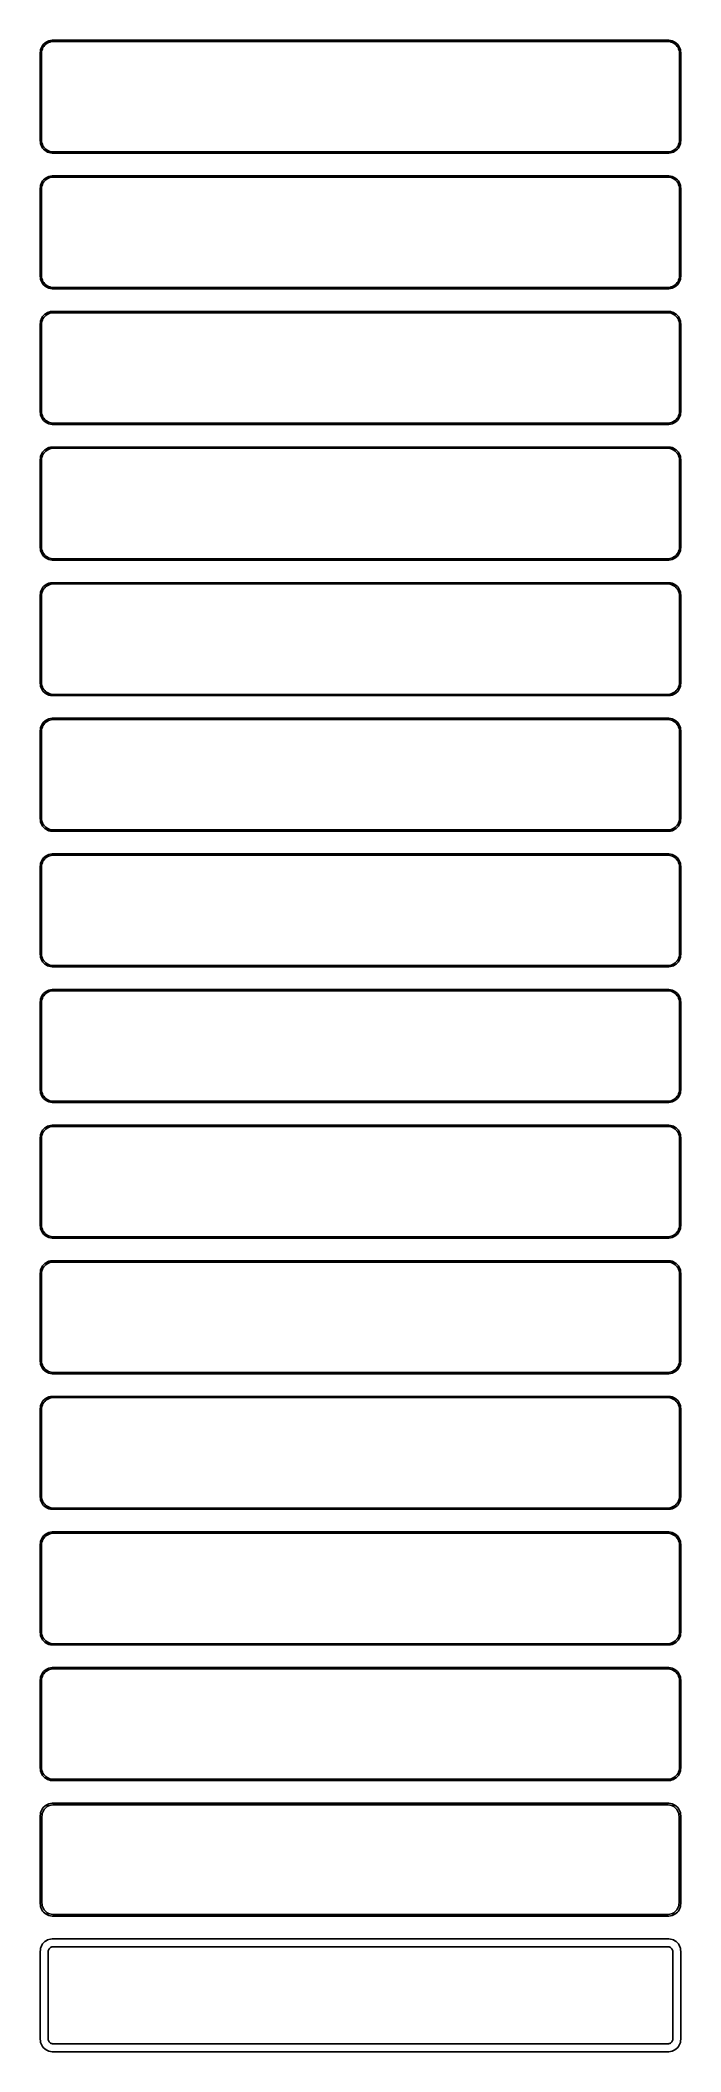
# Model space of a CAD drawing. Header units: metres. Extents: x -128 to 128, y 788 to 1588.
import ezdxf

# ---------------------------------------------------------------- set-up
doc = ezdxf.new("R2010")
doc.units = ezdxf.units.M

msp = doc.modelspace()

# ---------------------------------------------------------------- linework, layer by layer
for p, q in [((-126.545, 1586.44), (-126.882, 1585.91)), ((-126.145, 1586.92), (-126.545, 1586.44)), ((-126.412, 1585.54), (-126.093, 1586.04)), ((-125.687, 1587.35), (-126.145, 1586.92)), ((-126.093, 1586.04), (-125.713, 1586.5)), ((-125.713, 1586.5), (-125.278, 1586.91)), ((-125.179, 1587.72), (-125.687, 1587.35)), ((-125.278, 1586.91), (-124.795, 1587.26)), ((-124.629, 1588.02), (-125.179, 1587.72)), ((-124.795, 1587.26), (-124.272, 1587.55)), ((-124.045, 1588.26), (-124.629, 1588.02)), ((-124.272, 1587.55), (-123.718, 1587.77)), ((-123.437, 1588.41), (-124.045, 1588.26)), ((-123.718, 1587.77), (-123.14, 1587.92)), ((-122.814, 1588.49), (-123.437, 1588.41)), ((-123.14, 1587.92), (-122.548, 1587.99)), ((122.814, 1588.49), (-122.814, 1588.49)), ((-122.548, 1587.99), (122.548, 1587.99)), ((122.548, 1587.99), (123.14, 1587.92)), ((123.437, 1588.41), (122.814, 1588.49)), ((123.14, 1587.92), (123.718, 1587.77)), ((124.045, 1588.26), (123.437, 1588.41)), ((123.718, 1587.77), (124.272, 1587.55)), ((124.629, 1588.02), (124.045, 1588.26)), ((124.272, 1587.55), (124.795, 1587.26)), ((125.179, 1587.72), (124.629, 1588.02)), ((124.795, 1587.26), (125.278, 1586.91)), ((125.687, 1587.35), (125.179, 1587.72)), ((125.278, 1586.91), (125.713, 1586.5)), ((126.145, 1586.92), (125.687, 1587.35)), ((125.713, 1586.5), (126.093, 1586.04)), ((126.093, 1586.04), (126.412, 1585.54)), ((126.545, 1586.44), (126.145, 1586.92)), ((126.882, 1585.91), (126.545, 1586.44)), ((-127.461, 1584.13), (-127.5, 1583.5)), ((-127.5, 1583.5), (-127.5, 1548.5)), ((-127.343, 1584.74), (-127.461, 1584.13)), ((-127.149, 1585.34), (-127.343, 1584.74)), ((-126.882, 1585.91), (-127.149, 1585.34)), ((-127, 1583.25), (-126.963, 1583.85)), ((-127, 1548.75), (-127, 1583.25)), ((-126.963, 1583.85), (-126.851, 1584.43)), ((-126.851, 1584.43), (-126.666, 1585)), ((-126.666, 1585), (-126.412, 1585.54)), ((126.412, 1585.54), (126.666, 1585)), ((126.666, 1585), (126.851, 1584.43)), ((126.851, 1584.43), (126.963, 1583.85)), ((127.149, 1585.34), (126.882, 1585.91)), ((126.963, 1583.85), (127, 1583.25)), ((127, 1583.25), (127, 1548.75)), ((127.343, 1584.74), (127.149, 1585.34)), ((127.461, 1584.13), (127.343, 1584.74)), ((127.5, 1583.5), (127.461, 1584.13)), ((127.5, 1548.5), (127.5, 1583.5)), ((-127.5, 1548.5), (-127.461, 1547.87)), ((-127.461, 1547.87), (-127.343, 1547.26)), ((-127.343, 1547.26), (-127.149, 1546.66)), ((-127.149, 1546.66), (-126.882, 1546.09)), ((-126.963, 1548.15), (-127, 1548.75)), ((-126.851, 1547.57), (-126.963, 1548.15)), ((-126.882, 1546.09), (-126.545, 1545.56)), ((-126.666, 1547), (-126.851, 1547.57)), ((-126.412, 1546.46), (-126.666, 1547)), ((-126.093, 1545.96), (-126.412, 1546.46)), ((-125.713, 1545.5), (-126.093, 1545.96)), ((126.093, 1545.96), (125.713, 1545.5)), ((126.412, 1546.46), (126.093, 1545.96)), ((126.666, 1547), (126.412, 1546.46)), ((126.545, 1545.56), (126.882, 1546.09)), ((126.851, 1547.57), (126.666, 1547)), ((126.963, 1548.15), (126.851, 1547.57)), ((126.882, 1546.09), (127.149, 1546.66)), ((127, 1548.75), (126.963, 1548.15)), ((127.149, 1546.66), (127.343, 1547.26)), ((127.343, 1547.26), (127.461, 1547.87)), ((127.461, 1547.87), (127.5, 1548.5)), ((-126.545, 1545.56), (-126.145, 1545.08)), ((-126.145, 1545.08), (-125.687, 1544.65)), ((-125.278, 1545.09), (-125.713, 1545.5)), ((-125.687, 1544.65), (-125.179, 1544.28)), ((-124.795, 1544.74), (-125.278, 1545.09)), ((-125.179, 1544.28), (-124.629, 1543.98)), ((-124.272, 1544.45), (-124.795, 1544.74)), ((-124.629, 1543.98), (-124.045, 1543.74)), ((-123.718, 1544.23), (-124.272, 1544.45)), ((-124.045, 1543.74), (-123.437, 1543.59)), ((-123.14, 1544.08), (-123.718, 1544.23)), ((-123.437, 1543.59), (-122.814, 1543.51)), ((-122.548, 1544.01), (-123.14, 1544.08)), ((-122.814, 1543.51), (122.814, 1543.51)), ((122.548, 1544.01), (-122.548, 1544.01)), ((123.14, 1544.08), (122.548, 1544.01)), ((122.814, 1543.51), (123.437, 1543.59)), ((123.718, 1544.23), (123.14, 1544.08)), ((123.437, 1543.59), (124.045, 1543.74)), ((124.272, 1544.45), (123.718, 1544.23)), ((124.045, 1543.74), (124.629, 1543.98)), ((124.795, 1544.74), (124.272, 1544.45)), ((124.629, 1543.98), (125.179, 1544.28)), ((125.278, 1545.09), (124.795, 1544.74)), ((125.179, 1544.28), (125.687, 1544.65)), ((125.713, 1545.5), (125.278, 1545.09)), ((125.687, 1544.65), (126.145, 1545.08)), ((126.145, 1545.08), (126.545, 1545.56)), ((-127.461, 1530.13), (-127.5, 1529.5)), ((-127.343, 1530.74), (-127.461, 1530.13)), ((-127.149, 1531.34), (-127.343, 1530.74)), ((-126.882, 1531.91), (-127.149, 1531.34)), ((-126.963, 1529.85), (-126.851, 1530.43)), ((-126.545, 1532.44), (-126.882, 1531.91)), ((-126.851, 1530.43), (-126.666, 1531)), ((-126.666, 1531), (-126.412, 1531.54)), ((-126.145, 1532.92), (-126.545, 1532.44)), ((-126.412, 1531.54), (-126.093, 1532.04)), ((-125.687, 1533.35), (-126.145, 1532.92)), ((-126.093, 1532.04), (-125.713, 1532.5)), ((-125.713, 1532.5), (-125.278, 1532.91)), ((-125.179, 1533.72), (-125.687, 1533.35)), ((-125.278, 1532.91), (-124.795, 1533.26)), ((-124.629, 1534.02), (-125.179, 1533.72)), ((-124.795, 1533.26), (-124.272, 1533.55)), ((-124.045, 1534.26), (-124.629, 1534.02)), ((-124.272, 1533.55), (-123.718, 1533.77)), ((-123.437, 1534.41), (-124.045, 1534.26)), ((-123.718, 1533.77), (-123.14, 1533.92)), ((-122.814, 1534.49), (-123.437, 1534.41)), ((-123.14, 1533.92), (-122.548, 1533.99)), ((122.814, 1534.49), (-122.814, 1534.49)), ((-122.548, 1533.99), (122.548, 1533.99)), ((122.548, 1533.99), (123.14, 1533.92)), ((123.437, 1534.41), (122.814, 1534.49)), ((123.14, 1533.92), (123.718, 1533.77)), ((124.045, 1534.26), (123.437, 1534.41)), ((123.718, 1533.77), (124.272, 1533.55)), ((124.629, 1534.02), (124.045, 1534.26)), ((124.272, 1533.55), (124.795, 1533.26)), ((125.179, 1533.72), (124.629, 1534.02)), ((124.795, 1533.26), (125.278, 1532.91)), ((125.687, 1533.35), (125.179, 1533.72)), ((125.278, 1532.91), (125.713, 1532.5)), ((126.145, 1532.92), (125.687, 1533.35)), ((125.713, 1532.5), (126.093, 1532.04)), ((126.093, 1532.04), (126.412, 1531.54)), ((126.545, 1532.44), (126.145, 1532.92)), ((126.412, 1531.54), (126.666, 1531)), ((126.882, 1531.91), (126.545, 1532.44)), ((126.666, 1531), (126.851, 1530.43)), ((126.851, 1530.43), (126.963, 1529.85)), ((127.149, 1531.34), (126.882, 1531.91)), ((127.343, 1530.74), (127.149, 1531.34)), ((127.461, 1530.13), (127.343, 1530.74)), ((127.5, 1529.5), (127.461, 1530.13)), ((-127.5, 1529.5), (-127.5, 1494.5)), ((-127, 1529.25), (-126.963, 1529.85)), ((-127, 1494.75), (-127, 1529.25)), ((126.963, 1529.85), (127, 1529.25)), ((127, 1529.25), (127, 1494.75)), ((127.5, 1494.5), (127.5, 1529.5)), ((-127.5, 1494.5), (-127.461, 1493.87)), ((-127.461, 1493.87), (-127.343, 1493.26)), ((-127.343, 1493.26), (-127.149, 1492.66)), ((-127.149, 1492.66), (-126.882, 1492.09)), ((-126.963, 1494.15), (-127, 1494.75)), ((-126.851, 1493.57), (-126.963, 1494.15)), ((-126.882, 1492.09), (-126.545, 1491.56)), ((-126.666, 1493), (-126.851, 1493.57)), ((-126.412, 1492.46), (-126.666, 1493)), ((-126.545, 1491.56), (-126.145, 1491.08)), ((-126.093, 1491.96), (-126.412, 1492.46)), ((-126.145, 1491.08), (-125.687, 1490.65)), ((-125.713, 1491.5), (-126.093, 1491.96)), ((-125.278, 1491.09), (-125.713, 1491.5)), ((-125.687, 1490.65), (-125.179, 1490.28)), ((-124.795, 1490.74), (-125.278, 1491.09)), ((-125.179, 1490.28), (-124.629, 1489.98)), ((-124.272, 1490.45), (-124.795, 1490.74)), ((-124.629, 1489.98), (-124.045, 1489.74)), ((-123.718, 1490.23), (-124.272, 1490.45)), ((-123.14, 1490.08), (-123.718, 1490.23)), ((-122.548, 1490.01), (-123.14, 1490.08)), ((122.548, 1490.01), (-122.548, 1490.01)), ((123.14, 1490.08), (122.548, 1490.01)), ((123.718, 1490.23), (123.14, 1490.08)), ((124.272, 1490.45), (123.718, 1490.23)), ((124.045, 1489.74), (124.629, 1489.98)), ((124.795, 1490.74), (124.272, 1490.45)), ((124.629, 1489.98), (125.179, 1490.28)), ((125.278, 1491.09), (124.795, 1490.74)), ((125.179, 1490.28), (125.687, 1490.65)), ((125.713, 1491.5), (125.278, 1491.09)), ((125.687, 1490.65), (126.145, 1491.08)), ((126.093, 1491.96), (125.713, 1491.5)), ((126.412, 1492.46), (126.093, 1491.96)), ((126.145, 1491.08), (126.545, 1491.56)), ((126.666, 1493), (126.412, 1492.46)), ((126.545, 1491.56), (126.882, 1492.09)), ((126.851, 1493.57), (126.666, 1493)), ((126.963, 1494.15), (126.851, 1493.57)), ((126.882, 1492.09), (127.149, 1492.66)), ((127, 1494.75), (126.963, 1494.15)), ((127.149, 1492.66), (127.343, 1493.26)), ((127.343, 1493.26), (127.461, 1493.87)), ((127.461, 1493.87), (127.5, 1494.5)), ((-124.045, 1489.74), (-123.437, 1489.59)), ((-123.437, 1489.59), (-122.814, 1489.51)), ((-122.814, 1489.51), (122.814, 1489.51)), ((122.814, 1489.51), (123.437, 1489.59)), ((123.437, 1489.59), (124.045, 1489.74)), ((-127.461, 1476.13), (-127.5, 1475.5)), ((-127.5, 1475.5), (-127.5, 1440.5)), ((-127.343, 1476.74), (-127.461, 1476.13)), ((-127.149, 1477.34), (-127.343, 1476.74)), ((-126.882, 1477.91), (-127.149, 1477.34)), ((-127, 1475.25), (-126.963, 1475.85)), ((-127, 1440.75), (-127, 1475.25)), ((-126.963, 1475.85), (-126.851, 1476.43)), ((-126.545, 1478.44), (-126.882, 1477.91)), ((-126.851, 1476.43), (-126.666, 1477)), ((-126.666, 1477), (-126.412, 1477.54)), ((-126.145, 1478.92), (-126.545, 1478.44)), ((-126.412, 1477.54), (-126.093, 1478.04)), ((-125.687, 1479.35), (-126.145, 1478.92)), ((-126.093, 1478.04), (-125.713, 1478.5)), ((-125.713, 1478.5), (-125.278, 1478.91)), ((-125.179, 1479.72), (-125.687, 1479.35)), ((-125.278, 1478.91), (-124.795, 1479.26)), ((-124.629, 1480.02), (-125.179, 1479.72)), ((-124.795, 1479.26), (-124.272, 1479.55)), ((-124.045, 1480.26), (-124.629, 1480.02)), ((-124.272, 1479.55), (-123.718, 1479.77)), ((-123.437, 1480.41), (-124.045, 1480.26)), ((-123.718, 1479.77), (-123.14, 1479.92)), ((-122.814, 1480.49), (-123.437, 1480.41)), ((-123.14, 1479.92), (-122.548, 1479.99)), ((122.814, 1480.49), (-122.814, 1480.49)), ((-122.548, 1479.99), (122.548, 1479.99)), ((122.548, 1479.99), (123.14, 1479.92)), ((123.437, 1480.41), (122.814, 1480.49)), ((123.14, 1479.92), (123.718, 1479.77)), ((124.045, 1480.26), (123.437, 1480.41)), ((123.718, 1479.77), (124.272, 1479.55)), ((124.629, 1480.02), (124.045, 1480.26)), ((124.272, 1479.55), (124.795, 1479.26)), ((125.179, 1479.72), (124.629, 1480.02)), ((124.795, 1479.26), (125.278, 1478.91)), ((125.687, 1479.35), (125.179, 1479.72)), ((125.278, 1478.91), (125.713, 1478.5)), ((126.145, 1478.92), (125.687, 1479.35)), ((125.713, 1478.5), (126.093, 1478.04)), ((126.093, 1478.04), (126.412, 1477.54)), ((126.545, 1478.44), (126.145, 1478.92)), ((126.412, 1477.54), (126.666, 1477)), ((126.882, 1477.91), (126.545, 1478.44)), ((126.666, 1477), (126.851, 1476.43)), ((126.851, 1476.43), (126.963, 1475.85)), ((127.149, 1477.34), (126.882, 1477.91)), ((126.963, 1475.85), (127, 1475.25)), ((127, 1475.25), (127, 1440.75)), ((127.343, 1476.74), (127.149, 1477.34)), ((127.461, 1476.13), (127.343, 1476.74)), ((127.5, 1475.5), (127.461, 1476.13)), ((127.5, 1440.5), (127.5, 1475.5)), ((-127.5, 1440.5), (-127.461, 1439.87)), ((-127.461, 1439.87), (-127.343, 1439.26)), ((-127.343, 1439.26), (-127.149, 1438.66)), ((-127.149, 1438.66), (-126.882, 1438.09)), ((-126.963, 1440.15), (-127, 1440.75)), ((-126.851, 1439.57), (-126.963, 1440.15)), ((-126.882, 1438.09), (-126.545, 1437.56)), ((-126.666, 1439), (-126.851, 1439.57)), ((-126.412, 1438.46), (-126.666, 1439)), ((-126.545, 1437.56), (-126.145, 1437.08)), ((-126.093, 1437.96), (-126.412, 1438.46)), ((-126.145, 1437.08), (-125.687, 1436.65)), ((-125.713, 1437.5), (-126.093, 1437.96)), ((-125.278, 1437.09), (-125.713, 1437.5)), ((-125.687, 1436.65), (-125.179, 1436.28)), ((-124.795, 1436.74), (-125.278, 1437.09)), ((-125.179, 1436.28), (-124.629, 1435.98)), ((-124.272, 1436.45), (-124.795, 1436.74)), ((-124.629, 1435.98), (-124.045, 1435.74)), ((-123.718, 1436.23), (-124.272, 1436.45)), ((-124.045, 1435.74), (-123.437, 1435.59)), ((-123.14, 1436.08), (-123.718, 1436.23)), ((-123.437, 1435.59), (-122.814, 1435.51)), ((-122.548, 1436.01), (-123.14, 1436.08)), ((-122.814, 1435.51), (122.814, 1435.51)), ((122.548, 1436.01), (-122.548, 1436.01)), ((123.14, 1436.08), (122.548, 1436.01)), ((122.814, 1435.51), (123.437, 1435.59)), ((123.718, 1436.23), (123.14, 1436.08)), ((123.437, 1435.59), (124.045, 1435.74)), ((124.272, 1436.45), (123.718, 1436.23)), ((124.045, 1435.74), (124.629, 1435.98)), ((124.795, 1436.74), (124.272, 1436.45)), ((124.629, 1435.98), (125.179, 1436.28)), ((125.278, 1437.09), (124.795, 1436.74)), ((125.179, 1436.28), (125.687, 1436.65)), ((125.713, 1437.5), (125.278, 1437.09)), ((125.687, 1436.65), (126.145, 1437.08)), ((126.093, 1437.96), (125.713, 1437.5)), ((126.412, 1438.46), (126.093, 1437.96)), ((126.145, 1437.08), (126.545, 1437.56)), ((126.666, 1439), (126.412, 1438.46)), ((126.545, 1437.56), (126.882, 1438.09)), ((126.851, 1439.57), (126.666, 1439)), ((126.963, 1440.15), (126.851, 1439.57)), ((126.882, 1438.09), (127.149, 1438.66)), ((127, 1440.75), (126.963, 1440.15)), ((127.149, 1438.66), (127.343, 1439.26)), ((127.343, 1439.26), (127.461, 1439.87)), ((127.461, 1439.87), (127.5, 1440.5)), ((-124.629, 1426.02), (-125.179, 1425.72)), ((-124.045, 1426.26), (-124.629, 1426.02)), ((-124.272, 1425.55), (-123.718, 1425.77)), ((-123.437, 1426.41), (-124.045, 1426.26)), ((-123.718, 1425.77), (-123.14, 1425.92)), ((-122.814, 1426.49), (-123.437, 1426.41)), ((-123.14, 1425.92), (-122.548, 1425.99)), ((122.814, 1426.49), (-122.814, 1426.49)), ((-122.548, 1425.99), (122.548, 1425.99)), ((122.548, 1425.99), (123.14, 1425.92)), ((123.437, 1426.41), (122.814, 1426.49)), ((123.14, 1425.92), (123.718, 1425.77)), ((124.045, 1426.26), (123.437, 1426.41)), ((123.718, 1425.77), (124.272, 1425.55)), ((124.629, 1426.02), (124.045, 1426.26)), ((125.179, 1425.72), (124.629, 1426.02)), ((-127.461, 1422.13), (-127.5, 1421.5)), ((-127.5, 1421.5), (-127.5, 1386.5)), ((-127.343, 1422.74), (-127.461, 1422.13)), ((-127.149, 1423.34), (-127.343, 1422.74)), ((-126.882, 1423.91), (-127.149, 1423.34)), ((-127, 1421.25), (-126.963, 1421.85)), ((-127, 1386.75), (-127, 1421.25)), ((-126.963, 1421.85), (-126.851, 1422.43)), ((-126.545, 1424.44), (-126.882, 1423.91)), ((-126.851, 1422.43), (-126.666, 1423)), ((-126.666, 1423), (-126.412, 1423.54)), ((-126.145, 1424.92), (-126.545, 1424.44)), ((-126.412, 1423.54), (-126.093, 1424.04)), ((-125.687, 1425.35), (-126.145, 1424.92)), ((-126.093, 1424.04), (-125.713, 1424.5)), ((-125.713, 1424.5), (-125.278, 1424.91)), ((-125.179, 1425.72), (-125.687, 1425.35)), ((-125.278, 1424.91), (-124.795, 1425.26)), ((-124.795, 1425.26), (-124.272, 1425.55)), ((124.272, 1425.55), (124.795, 1425.26)), ((124.795, 1425.26), (125.278, 1424.91)), ((125.687, 1425.35), (125.179, 1425.72)), ((125.278, 1424.91), (125.713, 1424.5)), ((126.145, 1424.92), (125.687, 1425.35)), ((125.713, 1424.5), (126.093, 1424.04)), ((126.093, 1424.04), (126.412, 1423.54)), ((126.545, 1424.44), (126.145, 1424.92)), ((126.412, 1423.54), (126.666, 1423)), ((126.882, 1423.91), (126.545, 1424.44)), ((126.666, 1423), (126.851, 1422.43)), ((126.851, 1422.43), (126.963, 1421.85)), ((127.149, 1423.34), (126.882, 1423.91)), ((126.963, 1421.85), (127, 1421.25)), ((127, 1421.25), (127, 1386.75)), ((127.343, 1422.74), (127.149, 1423.34)), ((127.461, 1422.13), (127.343, 1422.74)), ((127.5, 1421.5), (127.461, 1422.13)), ((127.5, 1386.5), (127.5, 1421.5)), ((-127.5, 1386.5), (-127.461, 1385.87)), ((-127.461, 1385.87), (-127.343, 1385.26)), ((-126.963, 1386.15), (-127, 1386.75)), ((-126.851, 1385.57), (-126.963, 1386.15)), ((126.963, 1386.15), (126.851, 1385.57)), ((127, 1386.75), (126.963, 1386.15)), ((127.343, 1385.26), (127.461, 1385.87)), ((127.461, 1385.87), (127.5, 1386.5)), ((-127.343, 1385.26), (-127.149, 1384.66)), ((-127.149, 1384.66), (-126.882, 1384.09)), ((-126.882, 1384.09), (-126.545, 1383.56)), ((-126.666, 1385), (-126.851, 1385.57)), ((-126.412, 1384.46), (-126.666, 1385)), ((-126.545, 1383.56), (-126.145, 1383.08)), ((-126.093, 1383.96), (-126.412, 1384.46)), ((-126.145, 1383.08), (-125.687, 1382.65)), ((-125.713, 1383.5), (-126.093, 1383.96)), ((-125.278, 1383.09), (-125.713, 1383.5)), ((-125.687, 1382.65), (-125.179, 1382.28)), ((-124.795, 1382.74), (-125.278, 1383.09)), ((-125.179, 1382.28), (-124.629, 1381.98)), ((-124.272, 1382.45), (-124.795, 1382.74)), ((-124.629, 1381.98), (-124.045, 1381.74)), ((-123.718, 1382.23), (-124.272, 1382.45)), ((-124.045, 1381.74), (-123.437, 1381.59)), ((-123.14, 1382.08), (-123.718, 1382.23)), ((-123.437, 1381.59), (-122.814, 1381.51)), ((-122.548, 1382.01), (-123.14, 1382.08)), ((-122.814, 1381.51), (122.814, 1381.51)), ((122.548, 1382.01), (-122.548, 1382.01)), ((123.14, 1382.08), (122.548, 1382.01)), ((122.814, 1381.51), (123.437, 1381.59)), ((123.718, 1382.23), (123.14, 1382.08)), ((123.437, 1381.59), (124.045, 1381.74)), ((124.272, 1382.45), (123.718, 1382.23)), ((124.045, 1381.74), (124.629, 1381.98)), ((124.795, 1382.74), (124.272, 1382.45)), ((124.629, 1381.98), (125.179, 1382.28)), ((125.278, 1383.09), (124.795, 1382.74)), ((125.179, 1382.28), (125.687, 1382.65)), ((125.713, 1383.5), (125.278, 1383.09)), ((125.687, 1382.65), (126.145, 1383.08)), ((126.093, 1383.96), (125.713, 1383.5)), ((126.412, 1384.46), (126.093, 1383.96)), ((126.145, 1383.08), (126.545, 1383.56)), ((126.666, 1385), (126.412, 1384.46)), ((126.545, 1383.56), (126.882, 1384.09)), ((126.851, 1385.57), (126.666, 1385)), ((126.882, 1384.09), (127.149, 1384.66)), ((127.149, 1384.66), (127.343, 1385.26)), ((-126.882, 1369.91), (-127.149, 1369.34)), ((-126.545, 1370.44), (-126.882, 1369.91)), ((-126.145, 1370.92), (-126.545, 1370.44)), ((-126.412, 1369.54), (-126.093, 1370.04)), ((-125.687, 1371.35), (-126.145, 1370.92)), ((-126.093, 1370.04), (-125.713, 1370.5)), ((-125.713, 1370.5), (-125.278, 1370.91)), ((-125.179, 1371.72), (-125.687, 1371.35)), ((-125.278, 1370.91), (-124.795, 1371.26)), ((-124.629, 1372.02), (-125.179, 1371.72)), ((-124.795, 1371.26), (-124.272, 1371.55)), ((-124.045, 1372.26), (-124.629, 1372.02)), ((-124.272, 1371.55), (-123.718, 1371.77)), ((-123.437, 1372.41), (-124.045, 1372.26)), ((-123.718, 1371.77), (-123.14, 1371.92)), ((-122.814, 1372.49), (-123.437, 1372.41)), ((-123.14, 1371.92), (-122.548, 1371.99)), ((122.814, 1372.49), (-122.814, 1372.49)), ((-122.548, 1371.99), (122.548, 1371.99)), ((122.548, 1371.99), (123.14, 1371.92)), ((123.437, 1372.41), (122.814, 1372.49)), ((123.14, 1371.92), (123.718, 1371.77)), ((124.045, 1372.26), (123.437, 1372.41)), ((123.718, 1371.77), (124.272, 1371.55)), ((124.629, 1372.02), (124.045, 1372.26)), ((124.272, 1371.55), (124.795, 1371.26)), ((125.179, 1371.72), (124.629, 1372.02)), ((124.795, 1371.26), (125.278, 1370.91)), ((125.687, 1371.35), (125.179, 1371.72)), ((125.278, 1370.91), (125.713, 1370.5)), ((126.145, 1370.92), (125.687, 1371.35)), ((125.713, 1370.5), (126.093, 1370.04)), ((126.093, 1370.04), (126.412, 1369.54)), ((126.545, 1370.44), (126.145, 1370.92)), ((126.882, 1369.91), (126.545, 1370.44)), ((127.149, 1369.34), (126.882, 1369.91)), ((-127.461, 1368.13), (-127.5, 1367.5)), ((-127.5, 1367.5), (-127.5, 1332.5)), ((-127.343, 1368.74), (-127.461, 1368.13)), ((-127.149, 1369.34), (-127.343, 1368.74)), ((-127, 1367.25), (-126.963, 1367.85)), ((-127, 1332.75), (-127, 1367.25)), ((-126.963, 1367.85), (-126.851, 1368.43)), ((-126.851, 1368.43), (-126.666, 1369)), ((-126.666, 1369), (-126.412, 1369.54)), ((126.412, 1369.54), (126.666, 1369)), ((126.666, 1369), (126.851, 1368.43)), ((126.851, 1368.43), (126.963, 1367.85)), ((126.963, 1367.85), (127, 1367.25)), ((127, 1367.25), (127, 1332.75)), ((127.343, 1368.74), (127.149, 1369.34)), ((127.461, 1368.13), (127.343, 1368.74)), ((127.5, 1367.5), (127.461, 1368.13)), ((127.5, 1332.5), (127.5, 1367.5)), ((-127.5, 1332.5), (-127.461, 1331.87)), ((-127.461, 1331.87), (-127.343, 1331.26)), ((-127.343, 1331.26), (-127.149, 1330.66)), ((-127.149, 1330.66), (-126.882, 1330.09)), ((-126.963, 1332.15), (-127, 1332.75)), ((-126.851, 1331.57), (-126.963, 1332.15)), ((-126.882, 1330.09), (-126.545, 1329.56)), ((-126.666, 1331), (-126.851, 1331.57)), ((-126.412, 1330.46), (-126.666, 1331)), ((-126.093, 1329.96), (-126.412, 1330.46)), ((-125.713, 1329.5), (-126.093, 1329.96)), ((126.093, 1329.96), (125.713, 1329.5)), ((126.412, 1330.46), (126.093, 1329.96)), ((126.666, 1331), (126.412, 1330.46)), ((126.545, 1329.56), (126.882, 1330.09)), ((126.851, 1331.57), (126.666, 1331)), ((126.963, 1332.15), (126.851, 1331.57)), ((126.882, 1330.09), (127.149, 1330.66)), ((127, 1332.75), (126.963, 1332.15)), ((127.149, 1330.66), (127.343, 1331.26)), ((127.343, 1331.26), (127.461, 1331.87)), ((127.461, 1331.87), (127.5, 1332.5)), ((-126.545, 1329.56), (-126.145, 1329.08)), ((-126.145, 1329.08), (-125.687, 1328.65)), ((-125.278, 1329.09), (-125.713, 1329.5)), ((-125.687, 1328.65), (-125.179, 1328.28)), ((-124.795, 1328.74), (-125.278, 1329.09)), ((-125.179, 1328.28), (-124.629, 1327.98)), ((-124.272, 1328.45), (-124.795, 1328.74)), ((-124.629, 1327.98), (-124.045, 1327.74)), ((-123.718, 1328.23), (-124.272, 1328.45)), ((-124.045, 1327.74), (-123.437, 1327.59)), ((-123.14, 1328.08), (-123.718, 1328.23)), ((-123.437, 1327.59), (-122.814, 1327.51)), ((-122.548, 1328.01), (-123.14, 1328.08)), ((-122.814, 1327.51), (122.814, 1327.51)), ((122.548, 1328.01), (-122.548, 1328.01)), ((123.14, 1328.08), (122.548, 1328.01)), ((122.814, 1327.51), (123.437, 1327.59)), ((123.718, 1328.23), (123.14, 1328.08)), ((123.437, 1327.59), (124.045, 1327.74)), ((124.272, 1328.45), (123.718, 1328.23)), ((124.045, 1327.74), (124.629, 1327.98)), ((124.795, 1328.74), (124.272, 1328.45)), ((124.629, 1327.98), (125.179, 1328.28)), ((125.278, 1329.09), (124.795, 1328.74)), ((125.179, 1328.28), (125.687, 1328.65)), ((125.713, 1329.5), (125.278, 1329.09)), ((125.687, 1328.65), (126.145, 1329.08)), ((126.145, 1329.08), (126.545, 1329.56)), ((-127.461, 1314.13), (-127.5, 1313.5)), ((-127.343, 1314.74), (-127.461, 1314.13)), ((-127.149, 1315.34), (-127.343, 1314.74)), ((-126.882, 1315.91), (-127.149, 1315.34)), ((-127, 1313.25), (-126.963, 1313.85)), ((-126.963, 1313.85), (-126.851, 1314.43)), ((-126.545, 1316.44), (-126.882, 1315.91)), ((-126.851, 1314.43), (-126.666, 1315)), ((-126.666, 1315), (-126.412, 1315.54)), ((-126.145, 1316.92), (-126.545, 1316.44)), ((-126.412, 1315.54), (-126.093, 1316.04)), ((-125.687, 1317.35), (-126.145, 1316.92)), ((-126.093, 1316.04), (-125.713, 1316.5)), ((-125.713, 1316.5), (-125.278, 1316.91)), ((-125.179, 1317.72), (-125.687, 1317.35)), ((-125.278, 1316.91), (-124.795, 1317.26)), ((-124.629, 1318.02), (-125.179, 1317.72)), ((-124.795, 1317.26), (-124.272, 1317.55)), ((-124.045, 1318.26), (-124.629, 1318.02)), ((-124.272, 1317.55), (-123.718, 1317.77)), ((-123.437, 1318.41), (-124.045, 1318.26)), ((-123.718, 1317.77), (-123.14, 1317.92)), ((-122.814, 1318.49), (-123.437, 1318.41)), ((-123.14, 1317.92), (-122.548, 1317.99)), ((122.814, 1318.49), (-122.814, 1318.49)), ((-122.548, 1317.99), (122.548, 1317.99)), ((122.548, 1317.99), (123.14, 1317.92)), ((123.437, 1318.41), (122.814, 1318.49)), ((123.14, 1317.92), (123.718, 1317.77)), ((124.045, 1318.26), (123.437, 1318.41)), ((123.718, 1317.77), (124.272, 1317.55)), ((124.629, 1318.02), (124.045, 1318.26)), ((124.272, 1317.55), (124.795, 1317.26)), ((125.179, 1317.72), (124.629, 1318.02)), ((124.795, 1317.26), (125.278, 1316.91)), ((125.687, 1317.35), (125.179, 1317.72)), ((125.278, 1316.91), (125.713, 1316.5)), ((126.145, 1316.92), (125.687, 1317.35)), ((125.713, 1316.5), (126.093, 1316.04)), ((126.093, 1316.04), (126.412, 1315.54)), ((126.545, 1316.44), (126.145, 1316.92)), ((126.412, 1315.54), (126.666, 1315)), ((126.882, 1315.91), (126.545, 1316.44)), ((126.666, 1315), (126.851, 1314.43)), ((126.851, 1314.43), (126.963, 1313.85)), ((127.149, 1315.34), (126.882, 1315.91)), ((126.963, 1313.85), (127, 1313.25)), ((127.343, 1314.74), (127.149, 1315.34)), ((127.461, 1314.13), (127.343, 1314.74)), ((127.5, 1313.5), (127.461, 1314.13)), ((-127.5, 1313.5), (-127.5, 1278.5)), ((-127, 1278.75), (-127, 1313.25)), ((127, 1313.25), (127, 1278.75)), ((127.5, 1278.5), (127.5, 1313.5)), ((-127.5, 1278.5), (-127.461, 1277.87)), ((-127.461, 1277.87), (-127.343, 1277.26)), ((-127.343, 1277.26), (-127.149, 1276.66)), ((-127.149, 1276.66), (-126.882, 1276.09)), ((-126.963, 1278.15), (-127, 1278.75)), ((-126.851, 1277.57), (-126.963, 1278.15)), ((-126.882, 1276.09), (-126.545, 1275.56)), ((-126.666, 1277), (-126.851, 1277.57)), ((-126.412, 1276.46), (-126.666, 1277)), ((-126.545, 1275.56), (-126.145, 1275.08)), ((-126.093, 1275.96), (-126.412, 1276.46)), ((-126.145, 1275.08), (-125.687, 1274.65)), ((-125.713, 1275.5), (-126.093, 1275.96)), ((-125.278, 1275.09), (-125.713, 1275.5)), ((-125.687, 1274.65), (-125.179, 1274.28)), ((-124.795, 1274.74), (-125.278, 1275.09)), ((-125.179, 1274.28), (-124.629, 1273.98)), ((-124.272, 1274.45), (-124.795, 1274.74)), ((-124.629, 1273.98), (-124.045, 1273.74)), ((-123.718, 1274.23), (-124.272, 1274.45)), ((-124.045, 1273.74), (-123.437, 1273.59)), ((-123.14, 1274.08), (-123.718, 1274.23)), ((-123.437, 1273.59), (-122.814, 1273.51)), ((-122.548, 1274.01), (-123.14, 1274.08)), ((122.548, 1274.01), (-122.548, 1274.01)), ((123.14, 1274.08), (122.548, 1274.01)), ((122.814, 1273.51), (123.437, 1273.59)), ((123.718, 1274.23), (123.14, 1274.08)), ((123.437, 1273.59), (124.045, 1273.74)), ((124.272, 1274.45), (123.718, 1274.23)), ((124.045, 1273.74), (124.629, 1273.98)), ((124.795, 1274.74), (124.272, 1274.45)), ((124.629, 1273.98), (125.179, 1274.28)), ((125.278, 1275.09), (124.795, 1274.74)), ((125.179, 1274.28), (125.687, 1274.65)), ((125.713, 1275.5), (125.278, 1275.09)), ((125.687, 1274.65), (126.145, 1275.08)), ((126.093, 1275.96), (125.713, 1275.5)), ((126.412, 1276.46), (126.093, 1275.96)), ((126.145, 1275.08), (126.545, 1275.56)), ((126.666, 1277), (126.412, 1276.46)), ((126.545, 1275.56), (126.882, 1276.09)), ((126.851, 1277.57), (126.666, 1277)), ((126.963, 1278.15), (126.851, 1277.57)), ((126.882, 1276.09), (127.149, 1276.66)), ((127, 1278.75), (126.963, 1278.15)), ((127.149, 1276.66), (127.343, 1277.26)), ((127.343, 1277.26), (127.461, 1277.87)), ((127.461, 1277.87), (127.5, 1278.5)), ((-122.814, 1273.51), (122.814, 1273.51)), ((-127.461, 1260.13), (-127.5, 1259.5)), ((-127.5, 1259.5), (-127.5, 1224.5)), ((-127.343, 1260.74), (-127.461, 1260.13)), ((-127.149, 1261.34), (-127.343, 1260.74)), ((-126.882, 1261.91), (-127.149, 1261.34)), ((-127, 1259.25), (-126.963, 1259.85)), ((-127, 1224.75), (-127, 1259.25)), ((-126.963, 1259.85), (-126.851, 1260.43)), ((-126.545, 1262.44), (-126.882, 1261.91)), ((-126.851, 1260.43), (-126.666, 1261)), ((-126.666, 1261), (-126.412, 1261.54)), ((-126.145, 1262.92), (-126.545, 1262.44)), ((-126.412, 1261.54), (-126.093, 1262.04)), ((-125.687, 1263.35), (-126.145, 1262.92)), ((-126.093, 1262.04), (-125.713, 1262.5)), ((-125.713, 1262.5), (-125.278, 1262.91)), ((-125.179, 1263.72), (-125.687, 1263.35)), ((-125.278, 1262.91), (-124.795, 1263.26)), ((-124.629, 1264.02), (-125.179, 1263.72)), ((-124.795, 1263.26), (-124.272, 1263.55)), ((-124.045, 1264.26), (-124.629, 1264.02)), ((-124.272, 1263.55), (-123.718, 1263.77)), ((-123.437, 1264.41), (-124.045, 1264.26)), ((-123.718, 1263.77), (-123.14, 1263.92)), ((-122.814, 1264.49), (-123.437, 1264.41)), ((-123.14, 1263.92), (-122.548, 1263.99)), ((122.814, 1264.49), (-122.814, 1264.49)), ((-122.548, 1263.99), (122.548, 1263.99)), ((122.548, 1263.99), (123.14, 1263.92)), ((123.437, 1264.41), (122.814, 1264.49)), ((123.14, 1263.92), (123.718, 1263.77)), ((124.045, 1264.26), (123.437, 1264.41)), ((123.718, 1263.77), (124.272, 1263.55)), ((124.629, 1264.02), (124.045, 1264.26)), ((124.272, 1263.55), (124.795, 1263.26)), ((125.179, 1263.72), (124.629, 1264.02)), ((124.795, 1263.26), (125.278, 1262.91)), ((125.687, 1263.35), (125.179, 1263.72)), ((125.278, 1262.91), (125.713, 1262.5)), ((126.145, 1262.92), (125.687, 1263.35)), ((125.713, 1262.5), (126.093, 1262.04)), ((126.093, 1262.04), (126.412, 1261.54)), ((126.545, 1262.44), (126.145, 1262.92)), ((126.412, 1261.54), (126.666, 1261)), ((126.882, 1261.91), (126.545, 1262.44)), ((126.666, 1261), (126.851, 1260.43)), ((126.851, 1260.43), (126.963, 1259.85)), ((127.149, 1261.34), (126.882, 1261.91)), ((126.963, 1259.85), (127, 1259.25)), ((127, 1259.25), (127, 1224.75)), ((127.343, 1260.74), (127.149, 1261.34)), ((127.461, 1260.13), (127.343, 1260.74)), ((127.5, 1259.5), (127.461, 1260.13)), ((127.5, 1224.5), (127.5, 1259.5)), ((-127.5, 1224.5), (-127.461, 1223.87)), ((-127.461, 1223.87), (-127.343, 1223.26)), ((-127.343, 1223.26), (-127.149, 1222.66)), ((-127.149, 1222.66), (-126.882, 1222.09)), ((-126.963, 1224.15), (-127, 1224.75)), ((-126.851, 1223.57), (-126.963, 1224.15)), ((-126.882, 1222.09), (-126.545, 1221.56)), ((-126.666, 1223), (-126.851, 1223.57)), ((-126.412, 1222.46), (-126.666, 1223)), ((-126.545, 1221.56), (-126.145, 1221.08)), ((-126.093, 1221.96), (-126.412, 1222.46)), ((-126.145, 1221.08), (-125.687, 1220.65)), ((-125.713, 1221.5), (-126.093, 1221.96)), ((-125.278, 1221.09), (-125.713, 1221.5)), ((-125.687, 1220.65), (-125.179, 1220.28)), ((-124.795, 1220.74), (-125.278, 1221.09)), ((-125.179, 1220.28), (-124.629, 1219.98)), ((-124.272, 1220.45), (-124.795, 1220.74)), ((-124.629, 1219.98), (-124.045, 1219.74)), ((-123.718, 1220.23), (-124.272, 1220.45)), ((-124.045, 1219.74), (-123.437, 1219.59)), ((-123.14, 1220.08), (-123.718, 1220.23)), ((-123.437, 1219.59), (-122.814, 1219.51)), ((-122.548, 1220.01), (-123.14, 1220.08)), ((-122.814, 1219.51), (122.814, 1219.51)), ((122.548, 1220.01), (-122.548, 1220.01)), ((123.14, 1220.08), (122.548, 1220.01)), ((122.814, 1219.51), (123.437, 1219.59)), ((123.718, 1220.23), (123.14, 1220.08)), ((123.437, 1219.59), (124.045, 1219.74)), ((124.272, 1220.45), (123.718, 1220.23)), ((124.045, 1219.74), (124.629, 1219.98)), ((124.795, 1220.74), (124.272, 1220.45)), ((124.629, 1219.98), (125.179, 1220.28)), ((125.278, 1221.09), (124.795, 1220.74)), ((125.179, 1220.28), (125.687, 1220.65)), ((125.713, 1221.5), (125.278, 1221.09)), ((125.687, 1220.65), (126.145, 1221.08)), ((126.093, 1221.96), (125.713, 1221.5)), ((126.412, 1222.46), (126.093, 1221.96)), ((126.145, 1221.08), (126.545, 1221.56)), ((126.666, 1223), (126.412, 1222.46)), ((126.545, 1221.56), (126.882, 1222.09)), ((126.851, 1223.57), (126.666, 1223)), ((126.963, 1224.15), (126.851, 1223.57)), ((126.882, 1222.09), (127.149, 1222.66)), ((127, 1224.75), (126.963, 1224.15)), ((127.149, 1222.66), (127.343, 1223.26)), ((127.343, 1223.26), (127.461, 1223.87)), ((127.461, 1223.87), (127.5, 1224.5)), ((-125.179, 1209.72), (-125.687, 1209.35)), ((-124.629, 1210.02), (-125.179, 1209.72)), ((-124.795, 1209.26), (-124.272, 1209.55)), ((-124.045, 1210.26), (-124.629, 1210.02)), ((-124.272, 1209.55), (-123.718, 1209.77)), ((-123.437, 1210.41), (-124.045, 1210.26)), ((-123.718, 1209.77), (-123.14, 1209.92)), ((-122.814, 1210.49), (-123.437, 1210.41)), ((-123.14, 1209.92), (-122.548, 1209.99)), ((122.814, 1210.49), (-122.814, 1210.49)), ((-122.548, 1209.99), (122.548, 1209.99)), ((122.548, 1209.99), (123.14, 1209.92)), ((123.437, 1210.41), (122.814, 1210.49)), ((123.14, 1209.92), (123.718, 1209.77)), ((124.045, 1210.26), (123.437, 1210.41)), ((123.718, 1209.77), (124.272, 1209.55)), ((124.629, 1210.02), (124.045, 1210.26)), ((124.272, 1209.55), (124.795, 1209.26)), ((125.179, 1209.72), (124.629, 1210.02)), ((125.687, 1209.35), (125.179, 1209.72)), ((-127.461, 1206.13), (-127.5, 1205.5)), ((-127.5, 1205.5), (-127.5, 1170.5)), ((-127.343, 1206.74), (-127.461, 1206.13)), ((-127.149, 1207.34), (-127.343, 1206.74)), ((-126.882, 1207.91), (-127.149, 1207.34)), ((-127, 1205.25), (-126.963, 1205.85)), ((-127, 1170.75), (-127, 1205.25)), ((-126.963, 1205.85), (-126.851, 1206.43)), ((-126.545, 1208.44), (-126.882, 1207.91)), ((-126.851, 1206.43), (-126.666, 1207)), ((-126.666, 1207), (-126.412, 1207.54)), ((-126.145, 1208.92), (-126.545, 1208.44)), ((-126.412, 1207.54), (-126.093, 1208.04)), ((-125.687, 1209.35), (-126.145, 1208.92)), ((-126.093, 1208.04), (-125.713, 1208.5)), ((-125.713, 1208.5), (-125.278, 1208.91)), ((-125.278, 1208.91), (-124.795, 1209.26)), ((124.795, 1209.26), (125.278, 1208.91)), ((125.278, 1208.91), (125.713, 1208.5)), ((126.145, 1208.92), (125.687, 1209.35)), ((125.713, 1208.5), (126.093, 1208.04)), ((126.093, 1208.04), (126.412, 1207.54)), ((126.545, 1208.44), (126.145, 1208.92)), ((126.412, 1207.54), (126.666, 1207)), ((126.882, 1207.91), (126.545, 1208.44)), ((126.666, 1207), (126.851, 1206.43)), ((126.851, 1206.43), (126.963, 1205.85)), ((127.149, 1207.34), (126.882, 1207.91)), ((126.963, 1205.85), (127, 1205.25)), ((127, 1205.25), (127, 1170.75)), ((127.343, 1206.74), (127.149, 1207.34)), ((127.461, 1206.13), (127.343, 1206.74)), ((127.5, 1205.5), (127.461, 1206.13)), ((127.5, 1170.5), (127.5, 1205.5)), ((-127.5, 1170.5), (-127.461, 1169.87)), ((-127.461, 1169.87), (-127.343, 1169.26)), ((-126.963, 1170.15), (-127, 1170.75)), ((-126.851, 1169.57), (-126.963, 1170.15)), ((-126.666, 1169), (-126.851, 1169.57)), ((126.851, 1169.57), (126.666, 1169)), ((126.963, 1170.15), (126.851, 1169.57)), ((127, 1170.75), (126.963, 1170.15)), ((127.343, 1169.26), (127.461, 1169.87)), ((127.461, 1169.87), (127.5, 1170.5)), ((-127.343, 1169.26), (-127.149, 1168.66)), ((-127.149, 1168.66), (-126.882, 1168.09)), ((-126.882, 1168.09), (-126.545, 1167.56)), ((-126.412, 1168.46), (-126.666, 1169)), ((-126.545, 1167.56), (-126.145, 1167.08)), ((-126.093, 1167.96), (-126.412, 1168.46)), ((-126.145, 1167.08), (-125.687, 1166.65)), ((-125.713, 1167.5), (-126.093, 1167.96)), ((-125.278, 1167.09), (-125.713, 1167.5)), ((-125.687, 1166.65), (-125.179, 1166.28)), ((-124.795, 1166.74), (-125.278, 1167.09)), ((-125.179, 1166.28), (-124.629, 1165.98)), ((-124.272, 1166.45), (-124.795, 1166.74)), ((-124.629, 1165.98), (-124.045, 1165.74)), ((-123.718, 1166.23), (-124.272, 1166.45)), ((-124.045, 1165.74), (-123.437, 1165.59)), ((-123.14, 1166.08), (-123.718, 1166.23)), ((-123.437, 1165.59), (-122.814, 1165.51)), ((-122.548, 1166.01), (-123.14, 1166.08)), ((-122.814, 1165.51), (122.814, 1165.51)), ((122.548, 1166.01), (-122.548, 1166.01)), ((123.14, 1166.08), (122.548, 1166.01)), ((122.814, 1165.51), (123.437, 1165.59)), ((123.718, 1166.23), (123.14, 1166.08)), ((123.437, 1165.59), (124.045, 1165.74)), ((124.272, 1166.45), (123.718, 1166.23)), ((124.045, 1165.74), (124.629, 1165.98)), ((124.795, 1166.74), (124.272, 1166.45)), ((124.629, 1165.98), (125.179, 1166.28)), ((125.278, 1167.09), (124.795, 1166.74)), ((125.179, 1166.28), (125.687, 1166.65)), ((125.713, 1167.5), (125.278, 1167.09)), ((125.687, 1166.65), (126.145, 1167.08)), ((126.093, 1167.96), (125.713, 1167.5)), ((126.412, 1168.46), (126.093, 1167.96)), ((126.145, 1167.08), (126.545, 1167.56)), ((126.666, 1169), (126.412, 1168.46)), ((126.545, 1167.56), (126.882, 1168.09)), ((126.882, 1168.09), (127.149, 1168.66)), ((127.149, 1168.66), (127.343, 1169.26)), ((-126.882, 1153.91), (-127.149, 1153.34)), ((-126.545, 1154.44), (-126.882, 1153.91)), ((-126.666, 1153), (-126.412, 1153.54)), ((-126.145, 1154.92), (-126.545, 1154.44)), ((-126.412, 1153.54), (-126.093, 1154.04)), ((-125.687, 1155.35), (-126.145, 1154.92)), ((-126.093, 1154.04), (-125.713, 1154.5)), ((-125.713, 1154.5), (-125.278, 1154.91)), ((-125.179, 1155.72), (-125.687, 1155.35)), ((-125.278, 1154.91), (-124.795, 1155.26)), ((-124.629, 1156.02), (-125.179, 1155.72)), ((-124.795, 1155.26), (-124.272, 1155.55)), ((-124.045, 1156.26), (-124.629, 1156.02)), ((-124.272, 1155.55), (-123.718, 1155.77)), ((-123.437, 1156.41), (-124.045, 1156.26)), ((-123.718, 1155.77), (-123.14, 1155.92)), ((-122.814, 1156.49), (-123.437, 1156.41)), ((-123.14, 1155.92), (-122.548, 1155.99)), ((122.814, 1156.49), (-122.814, 1156.49)), ((-122.548, 1155.99), (122.548, 1155.99)), ((122.548, 1155.99), (123.14, 1155.92)), ((123.437, 1156.41), (122.814, 1156.49)), ((123.14, 1155.92), (123.718, 1155.77)), ((124.045, 1156.26), (123.437, 1156.41)), ((123.718, 1155.77), (124.272, 1155.55)), ((124.629, 1156.02), (124.045, 1156.26)), ((124.272, 1155.55), (124.795, 1155.26)), ((125.179, 1155.72), (124.629, 1156.02)), ((124.795, 1155.26), (125.278, 1154.91)), ((125.687, 1155.35), (125.179, 1155.72)), ((125.278, 1154.91), (125.713, 1154.5)), ((126.145, 1154.92), (125.687, 1155.35)), ((125.713, 1154.5), (126.093, 1154.04)), ((126.093, 1154.04), (126.412, 1153.54)), ((126.545, 1154.44), (126.145, 1154.92)), ((126.412, 1153.54), (126.666, 1153)), ((126.882, 1153.91), (126.545, 1154.44)), ((127.149, 1153.34), (126.882, 1153.91)), ((-127.461, 1152.13), (-127.5, 1151.5)), ((-127.5, 1151.5), (-127.5, 1116.5)), ((-127.343, 1152.74), (-127.461, 1152.13)), ((-127.149, 1153.34), (-127.343, 1152.74)), ((-127, 1151.25), (-126.963, 1151.85)), ((-127, 1116.75), (-127, 1151.25)), ((-126.963, 1151.85), (-126.851, 1152.43)), ((-126.851, 1152.43), (-126.666, 1153)), ((126.666, 1153), (126.851, 1152.43)), ((126.851, 1152.43), (126.963, 1151.85)), ((126.963, 1151.85), (127, 1151.25)), ((127, 1151.25), (127, 1116.75)), ((127.343, 1152.74), (127.149, 1153.34)), ((127.461, 1152.13), (127.343, 1152.74)), ((127.5, 1151.5), (127.461, 1152.13)), ((127.5, 1116.5), (127.5, 1151.5)), ((-127.5, 1116.5), (-127.461, 1115.87)), ((-127.461, 1115.87), (-127.343, 1115.26)), ((-127.343, 1115.26), (-127.149, 1114.66)), ((-127.149, 1114.66), (-126.882, 1114.09)), ((-126.963, 1116.15), (-127, 1116.75)), ((-126.851, 1115.57), (-126.963, 1116.15)), ((-126.882, 1114.09), (-126.545, 1113.56)), ((-126.666, 1115), (-126.851, 1115.57)), ((-126.412, 1114.46), (-126.666, 1115)), ((-126.545, 1113.56), (-126.145, 1113.08)), ((-126.093, 1113.96), (-126.412, 1114.46)), ((-125.713, 1113.5), (-126.093, 1113.96)), ((-125.278, 1113.09), (-125.713, 1113.5)), ((125.713, 1113.5), (125.278, 1113.09)), ((126.093, 1113.96), (125.713, 1113.5)), ((126.412, 1114.46), (126.093, 1113.96)), ((126.145, 1113.08), (126.545, 1113.56)), ((126.666, 1115), (126.412, 1114.46)), ((126.545, 1113.56), (126.882, 1114.09)), ((126.851, 1115.57), (126.666, 1115)), ((126.963, 1116.15), (126.851, 1115.57)), ((126.882, 1114.09), (127.149, 1114.66)), ((127, 1116.75), (126.963, 1116.15)), ((127.149, 1114.66), (127.343, 1115.26)), ((127.343, 1115.26), (127.461, 1115.87)), ((127.461, 1115.87), (127.5, 1116.5)), ((-126.145, 1113.08), (-125.687, 1112.65)), ((-125.687, 1112.65), (-125.179, 1112.28)), ((-124.795, 1112.74), (-125.278, 1113.09)), ((-125.179, 1112.28), (-124.629, 1111.98)), ((-124.272, 1112.45), (-124.795, 1112.74)), ((-124.629, 1111.98), (-124.045, 1111.74)), ((-123.718, 1112.23), (-124.272, 1112.45)), ((-124.045, 1111.74), (-123.437, 1111.59)), ((-123.14, 1112.08), (-123.718, 1112.23)), ((-123.437, 1111.59), (-122.814, 1111.51)), ((-122.548, 1112.01), (-123.14, 1112.08)), ((-122.814, 1111.51), (122.814, 1111.51)), ((122.548, 1112.01), (-122.548, 1112.01)), ((123.14, 1112.08), (122.548, 1112.01)), ((122.814, 1111.51), (123.437, 1111.59)), ((123.718, 1112.23), (123.14, 1112.08)), ((123.437, 1111.59), (124.045, 1111.74)), ((124.272, 1112.45), (123.718, 1112.23)), ((124.045, 1111.74), (124.629, 1111.98)), ((124.795, 1112.74), (124.272, 1112.45)), ((124.629, 1111.98), (125.179, 1112.28)), ((125.278, 1113.09), (124.795, 1112.74)), ((125.179, 1112.28), (125.687, 1112.65)), ((125.687, 1112.65), (126.145, 1113.08)), ((-127.461, 1098.13), (-127.5, 1097.5)), ((-127.5, 1097.5), (-127.5, 1062.5)), ((-127.343, 1098.74), (-127.461, 1098.13)), ((-127.149, 1099.34), (-127.343, 1098.74)), ((-126.882, 1099.91), (-127.149, 1099.34)), ((-127, 1097.25), (-126.963, 1097.85)), ((-126.963, 1097.85), (-126.851, 1098.43)), ((-126.545, 1100.44), (-126.882, 1099.91)), ((-126.851, 1098.43), (-126.666, 1099)), ((-126.666, 1099), (-126.412, 1099.54)), ((-126.145, 1100.92), (-126.545, 1100.44)), ((-126.412, 1099.54), (-126.093, 1100.04)), ((-125.687, 1101.35), (-126.145, 1100.92)), ((-126.093, 1100.04), (-125.713, 1100.5)), ((-125.713, 1100.5), (-125.278, 1100.91)), ((-125.179, 1101.72), (-125.687, 1101.35)), ((-125.278, 1100.91), (-124.795, 1101.26)), ((-124.629, 1102.02), (-125.179, 1101.72)), ((-124.795, 1101.26), (-124.272, 1101.55)), ((-124.045, 1102.26), (-124.629, 1102.02)), ((-124.272, 1101.55), (-123.718, 1101.77)), ((-123.437, 1102.41), (-124.045, 1102.26)), ((-123.718, 1101.77), (-123.14, 1101.92)), ((-122.814, 1102.49), (-123.437, 1102.41)), ((-123.14, 1101.92), (-122.548, 1101.99)), ((122.814, 1102.49), (-122.814, 1102.49)), ((-122.548, 1101.99), (122.548, 1101.99)), ((122.548, 1101.99), (123.14, 1101.92)), ((123.437, 1102.41), (122.814, 1102.49)), ((123.14, 1101.92), (123.718, 1101.77)), ((124.045, 1102.26), (123.437, 1102.41)), ((123.718, 1101.77), (124.272, 1101.55)), ((124.629, 1102.02), (124.045, 1102.26)), ((124.272, 1101.55), (124.795, 1101.26)), ((125.179, 1101.72), (124.629, 1102.02)), ((124.795, 1101.26), (125.278, 1100.91)), ((125.687, 1101.35), (125.179, 1101.72)), ((125.278, 1100.91), (125.713, 1100.5)), ((126.145, 1100.92), (125.687, 1101.35)), ((125.713, 1100.5), (126.093, 1100.04)), ((126.093, 1100.04), (126.412, 1099.54)), ((126.545, 1100.44), (126.145, 1100.92)), ((126.412, 1099.54), (126.666, 1099)), ((126.882, 1099.91), (126.545, 1100.44)), ((126.666, 1099), (126.851, 1098.43)), ((126.851, 1098.43), (126.963, 1097.85)), ((127.149, 1099.34), (126.882, 1099.91)), ((126.963, 1097.85), (127, 1097.25)), ((127.343, 1098.74), (127.149, 1099.34)), ((127.461, 1098.13), (127.343, 1098.74)), ((127.5, 1097.5), (127.461, 1098.13)), ((127.5, 1062.5), (127.5, 1097.5)), ((-127, 1062.75), (-127, 1097.25)), ((127, 1097.25), (127, 1062.75)), ((-127.5, 1062.5), (-127.461, 1061.87)), ((-127.461, 1061.87), (-127.343, 1061.26)), ((-127.343, 1061.26), (-127.149, 1060.66)), ((-127.149, 1060.66), (-126.882, 1060.09)), ((-126.963, 1062.15), (-127, 1062.75)), ((-126.851, 1061.57), (-126.963, 1062.15)), ((-126.882, 1060.09), (-126.545, 1059.56)), ((-126.666, 1061), (-126.851, 1061.57)), ((-126.412, 1060.46), (-126.666, 1061)), ((-126.545, 1059.56), (-126.145, 1059.08)), ((-126.093, 1059.96), (-126.412, 1060.46)), ((-126.145, 1059.08), (-125.687, 1058.65)), ((-125.713, 1059.5), (-126.093, 1059.96)), ((-125.278, 1059.09), (-125.713, 1059.5)), ((-125.687, 1058.65), (-125.179, 1058.28)), ((-124.795, 1058.74), (-125.278, 1059.09)), ((-125.179, 1058.28), (-124.629, 1057.98)), ((-124.272, 1058.45), (-124.795, 1058.74)), ((-124.629, 1057.98), (-124.045, 1057.74)), ((-123.718, 1058.23), (-124.272, 1058.45)), ((-124.045, 1057.74), (-123.437, 1057.59)), ((-123.14, 1058.08), (-123.718, 1058.23)), ((-123.437, 1057.59), (-122.814, 1057.51)), ((-122.548, 1058.01), (-123.14, 1058.08)), ((-122.814, 1057.51), (122.814, 1057.51)), ((122.548, 1058.01), (-122.548, 1058.01)), ((123.14, 1058.08), (122.548, 1058.01)), ((122.814, 1057.51), (123.437, 1057.59)), ((123.718, 1058.23), (123.14, 1058.08)), ((123.437, 1057.59), (124.045, 1057.74)), ((124.272, 1058.45), (123.718, 1058.23)), ((124.045, 1057.74), (124.629, 1057.98)), ((124.795, 1058.74), (124.272, 1058.45)), ((124.629, 1057.98), (125.179, 1058.28)), ((125.278, 1059.09), (124.795, 1058.74)), ((125.179, 1058.28), (125.687, 1058.65)), ((125.713, 1059.5), (125.278, 1059.09)), ((125.687, 1058.65), (126.145, 1059.08)), ((126.093, 1059.96), (125.713, 1059.5)), ((126.412, 1060.46), (126.093, 1059.96)), ((126.145, 1059.08), (126.545, 1059.56)), ((126.666, 1061), (126.412, 1060.46)), ((126.545, 1059.56), (126.882, 1060.09)), ((126.851, 1061.57), (126.666, 1061)), ((126.963, 1062.15), (126.851, 1061.57)), ((126.882, 1060.09), (127.149, 1060.66)), ((127, 1062.75), (126.963, 1062.15)), ((127.149, 1060.66), (127.343, 1061.26)), ((127.343, 1061.26), (127.461, 1061.87)), ((127.461, 1061.87), (127.5, 1062.5)), ((-127.461, 1044.13), (-127.5, 1043.5)), ((-127.5, 1043.5), (-127.5, 1008.5)), ((-127.343, 1044.74), (-127.461, 1044.13)), ((-127.149, 1045.34), (-127.343, 1044.74)), ((-126.882, 1045.91), (-127.149, 1045.34)), ((-127, 1043.25), (-126.963, 1043.85)), ((-127, 1008.75), (-127, 1043.25)), ((-126.963, 1043.85), (-126.851, 1044.43)), ((-126.545, 1046.44), (-126.882, 1045.91)), ((-126.851, 1044.43), (-126.666, 1045)), ((-126.666, 1045), (-126.412, 1045.54)), ((-126.145, 1046.92), (-126.545, 1046.44)), ((-126.412, 1045.54), (-126.093, 1046.04)), ((-125.687, 1047.35), (-126.145, 1046.92)), ((-126.093, 1046.04), (-125.713, 1046.5)), ((-125.713, 1046.5), (-125.278, 1046.91)), ((-125.179, 1047.72), (-125.687, 1047.35)), ((-125.278, 1046.91), (-124.795, 1047.26)), ((-124.629, 1048.02), (-125.179, 1047.72)), ((-124.795, 1047.26), (-124.272, 1047.55)), ((-124.045, 1048.26), (-124.629, 1048.02)), ((-124.272, 1047.55), (-123.718, 1047.77)), ((-123.437, 1048.41), (-124.045, 1048.26)), ((-123.718, 1047.77), (-123.14, 1047.92)), ((-122.814, 1048.49), (-123.437, 1048.41)), ((-123.14, 1047.92), (-122.548, 1047.99)), ((122.814, 1048.49), (-122.814, 1048.49)), ((-122.548, 1047.99), (122.548, 1047.99)), ((122.548, 1047.99), (123.14, 1047.92)), ((123.437, 1048.41), (122.814, 1048.49)), ((123.14, 1047.92), (123.718, 1047.77)), ((124.045, 1048.26), (123.437, 1048.41)), ((123.718, 1047.77), (124.272, 1047.55)), ((124.629, 1048.02), (124.045, 1048.26)), ((124.272, 1047.55), (124.795, 1047.26)), ((125.179, 1047.72), (124.629, 1048.02)), ((124.795, 1047.26), (125.278, 1046.91)), ((125.687, 1047.35), (125.179, 1047.72)), ((125.278, 1046.91), (125.713, 1046.5)), ((126.145, 1046.92), (125.687, 1047.35)), ((125.713, 1046.5), (126.093, 1046.04)), ((126.093, 1046.04), (126.412, 1045.54)), ((126.545, 1046.44), (126.145, 1046.92)), ((126.412, 1045.54), (126.666, 1045)), ((126.882, 1045.91), (126.545, 1046.44)), ((126.666, 1045), (126.851, 1044.43)), ((126.851, 1044.43), (126.963, 1043.85)), ((127.149, 1045.34), (126.882, 1045.91)), ((126.963, 1043.85), (127, 1043.25)), ((127, 1043.25), (127, 1008.75)), ((127.343, 1044.74), (127.149, 1045.34)), ((127.461, 1044.13), (127.343, 1044.74)), ((127.5, 1043.5), (127.461, 1044.13)), ((127.5, 1008.5), (127.5, 1043.5)), ((-127.5, 1008.5), (-127.461, 1007.87)), ((-127.461, 1007.87), (-127.343, 1007.26)), ((-127.343, 1007.26), (-127.149, 1006.66)), ((-127.149, 1006.66), (-126.882, 1006.09)), ((-126.963, 1008.15), (-127, 1008.75)), ((-126.851, 1007.57), (-126.963, 1008.15)), ((-126.882, 1006.09), (-126.545, 1005.56)), ((-126.666, 1007), (-126.851, 1007.57)), ((-126.412, 1006.46), (-126.666, 1007)), ((-126.545, 1005.56), (-126.145, 1005.08)), ((-126.093, 1005.96), (-126.412, 1006.46)), ((-126.145, 1005.08), (-125.687, 1004.65)), ((-125.713, 1005.5), (-126.093, 1005.96)), ((-125.278, 1005.09), (-125.713, 1005.5)), ((-125.687, 1004.65), (-125.179, 1004.28)), ((-124.795, 1004.74), (-125.278, 1005.09)), ((-125.179, 1004.28), (-124.629, 1003.98)), ((-124.272, 1004.45), (-124.795, 1004.74)), ((-124.629, 1003.98), (-124.045, 1003.74)), ((-123.718, 1004.23), (-124.272, 1004.45)), ((-124.045, 1003.74), (-123.437, 1003.59)), ((-123.14, 1004.08), (-123.718, 1004.23)), ((-123.437, 1003.59), (-122.814, 1003.51)), ((-122.548, 1004.01), (-123.14, 1004.08)), ((-122.814, 1003.51), (122.814, 1003.51)), ((122.548, 1004.01), (-122.548, 1004.01)), ((123.14, 1004.08), (122.548, 1004.01)), ((122.814, 1003.51), (123.437, 1003.59)), ((123.718, 1004.23), (123.14, 1004.08)), ((123.437, 1003.59), (124.045, 1003.74)), ((124.272, 1004.45), (123.718, 1004.23)), ((124.045, 1003.74), (124.629, 1003.98)), ((124.795, 1004.74), (124.272, 1004.45)), ((124.629, 1003.98), (125.179, 1004.28)), ((125.278, 1005.09), (124.795, 1004.74)), ((125.179, 1004.28), (125.687, 1004.65)), ((125.713, 1005.5), (125.278, 1005.09)), ((125.687, 1004.65), (126.145, 1005.08)), ((126.093, 1005.96), (125.713, 1005.5)), ((126.412, 1006.46), (126.093, 1005.96)), ((126.145, 1005.08), (126.545, 1005.56)), ((126.666, 1007), (126.412, 1006.46)), ((126.545, 1005.56), (126.882, 1006.09)), ((126.851, 1007.57), (126.666, 1007)), ((126.963, 1008.15), (126.851, 1007.57)), ((126.882, 1006.09), (127.149, 1006.66)), ((127, 1008.75), (126.963, 1008.15)), ((127.149, 1006.66), (127.343, 1007.26)), ((127.343, 1007.26), (127.461, 1007.87)), ((127.461, 1007.87), (127.5, 1008.5)), ((-125.687, 993.353), (-126.145, 992.923)), ((-125.179, 993.722), (-125.687, 993.353)), ((-125.278, 992.91), (-124.795, 993.261)), ((-124.629, 994.024), (-125.179, 993.722)), ((-124.795, 993.261), (-124.272, 993.548)), ((-124.045, 994.255), (-124.629, 994.024)), ((-124.272, 993.548), (-123.718, 993.768)), ((-123.437, 994.411), (-124.045, 994.255)), ((-123.718, 993.768), (-123.14, 993.916)), ((-122.814, 994.49), (-123.437, 994.411)), ((-123.14, 993.916), (-122.548, 993.991)), ((122.814, 994.49), (-122.814, 994.49)), ((-122.548, 993.991), (122.548, 993.991)), ((122.548, 993.991), (123.14, 993.916)), ((123.437, 994.411), (122.814, 994.49)), ((123.14, 993.916), (123.718, 993.768)), ((124.045, 994.255), (123.437, 994.411)), ((123.718, 993.768), (124.272, 993.548)), ((124.629, 994.024), (124.045, 994.255)), ((124.272, 993.548), (124.795, 993.261)), ((125.179, 993.722), (124.629, 994.024)), ((124.795, 993.261), (125.278, 992.91)), ((125.687, 993.353), (125.179, 993.722)), ((126.145, 992.923), (125.687, 993.353)), ((-127.461, 990.127), (-127.5, 989.5)), ((-127.5, 989.5), (-127.5, 954.5)), ((-127.343, 990.743), (-127.461, 990.127)), ((-127.149, 991.341), (-127.343, 990.743)), ((-126.882, 991.909), (-127.149, 991.341)), ((-127, 989.25), (-126.963, 989.845)), ((-127, 954.75), (-127, 989.25)), ((-126.963, 989.845), (-126.851, 990.431)), ((-126.545, 992.439), (-126.882, 991.909)), ((-126.851, 990.431), (-126.666, 990.999)), ((-126.666, 990.999), (-126.412, 991.538)), ((-126.145, 992.923), (-126.545, 992.439)), ((-126.412, 991.538), (-126.093, 992.042)), ((-126.093, 992.042), (-125.713, 992.502)), ((-125.713, 992.502), (-125.278, 992.91)), ((125.278, 992.91), (125.713, 992.502)), ((125.713, 992.502), (126.093, 992.042)), ((126.093, 992.042), (126.412, 991.538)), ((126.545, 992.439), (126.145, 992.923)), ((126.412, 991.538), (126.666, 990.999)), ((126.882, 991.909), (126.545, 992.439)), ((126.666, 990.999), (126.851, 990.431)), ((126.851, 990.431), (126.963, 989.845)), ((127.149, 991.341), (126.882, 991.909)), ((126.963, 989.845), (127, 989.25)), ((127, 989.25), (127, 954.75)), ((127.343, 990.743), (127.149, 991.341)), ((127.461, 990.127), (127.343, 990.743)), ((127.5, 989.5), (127.461, 990.127)), ((127.5, 954.5), (127.5, 989.5)), ((-127.5, 954.5), (-127.461, 953.873)), ((-127.461, 953.873), (-127.343, 953.257)), ((-127.343, 953.257), (-127.149, 952.659)), ((-126.963, 954.155), (-127, 954.75)), ((-126.851, 953.569), (-126.963, 954.155)), ((-126.666, 953.001), (-126.851, 953.569)), ((126.851, 953.569), (126.666, 953.001)), ((126.963, 954.155), (126.851, 953.569)), ((127, 954.75), (126.963, 954.155)), ((127.149, 952.659), (127.343, 953.257)), ((127.343, 953.257), (127.461, 953.873)), ((127.461, 953.873), (127.5, 954.5)), ((-127.149, 952.659), (-126.882, 952.091)), ((-126.882, 952.091), (-126.545, 951.561)), ((-126.412, 952.462), (-126.666, 953.001)), ((-126.545, 951.561), (-126.145, 951.077)), ((-126.093, 951.958), (-126.412, 952.462)), ((-126.145, 951.077), (-125.687, 950.647)), ((-125.713, 951.498), (-126.093, 951.958)), ((-125.278, 951.09), (-125.713, 951.498)), ((-125.687, 950.647), (-125.179, 950.278)), ((-124.795, 950.739), (-125.278, 951.09)), ((-125.179, 950.278), (-124.629, 949.976)), ((-124.272, 950.452), (-124.795, 950.739)), ((-124.629, 949.976), (-124.045, 949.745)), ((-123.718, 950.232), (-124.272, 950.452)), ((-124.045, 949.745), (-123.437, 949.589)), ((-123.14, 950.084), (-123.718, 950.232)), ((-123.437, 949.589), (-122.814, 949.51)), ((-122.548, 950.009), (-123.14, 950.084)), ((-122.814, 949.51), (122.814, 949.51)), ((122.548, 950.009), (-122.548, 950.009)), ((123.14, 950.084), (122.548, 950.009)), ((122.814, 949.51), (123.437, 949.589)), ((123.718, 950.232), (123.14, 950.084)), ((123.437, 949.589), (124.045, 949.745)), ((124.272, 950.452), (123.718, 950.232)), ((124.045, 949.745), (124.629, 949.976)), ((124.795, 950.739), (124.272, 950.452)), ((124.629, 949.976), (125.179, 950.278)), ((125.278, 951.09), (124.795, 950.739)), ((125.179, 950.278), (125.687, 950.647)), ((125.713, 951.498), (125.278, 951.09)), ((125.687, 950.647), (126.145, 951.077)), ((126.093, 951.958), (125.713, 951.498)), ((126.412, 952.462), (126.093, 951.958)), ((126.145, 951.077), (126.545, 951.561)), ((126.666, 953.001), (126.412, 952.462)), ((126.545, 951.561), (126.882, 952.091)), ((126.882, 952.091), (127.149, 952.659)), ((-127.149, 937.341), (-127.343, 936.743)), ((-126.882, 937.909), (-127.149, 937.341)), ((-126.545, 938.439), (-126.882, 937.909)), ((-126.666, 936.999), (-126.412, 937.538)), ((-126.145, 938.923), (-126.545, 938.439)), ((-126.412, 937.538), (-126.093, 938.042)), ((-125.687, 939.353), (-126.145, 938.923)), ((-126.093, 938.042), (-125.713, 938.502)), ((-125.713, 938.502), (-125.278, 938.91)), ((-125.179, 939.722), (-125.687, 939.353)), ((-125.278, 938.91), (-124.795, 939.261)), ((-124.629, 940.024), (-125.179, 939.722)), ((-124.795, 939.261), (-124.272, 939.548)), ((-124.045, 940.255), (-124.629, 940.024)), ((-124.272, 939.548), (-123.718, 939.768)), ((-123.437, 940.411), (-124.045, 940.255)), ((-123.718, 939.768), (-123.14, 939.916)), ((-122.814, 940.49), (-123.437, 940.411)), ((-123.14, 939.916), (-122.548, 939.991)), ((122.814, 940.49), (-122.814, 940.49)), ((-122.548, 939.991), (122.548, 939.991)), ((122.548, 939.991), (123.14, 939.916)), ((123.437, 940.411), (122.814, 940.49)), ((123.14, 939.916), (123.718, 939.768)), ((124.045, 940.255), (123.437, 940.411)), ((123.718, 939.768), (124.272, 939.548)), ((124.629, 940.024), (124.045, 940.255)), ((124.272, 939.548), (124.795, 939.261)), ((125.179, 939.722), (124.629, 940.024)), ((124.795, 939.261), (125.278, 938.91)), ((125.687, 939.353), (125.179, 939.722)), ((125.278, 938.91), (125.713, 938.502)), ((126.145, 938.923), (125.687, 939.353)), ((125.713, 938.502), (126.093, 938.042)), ((126.093, 938.042), (126.412, 937.538)), ((126.545, 938.439), (126.145, 938.923)), ((126.412, 937.538), (126.666, 936.999)), ((126.882, 937.909), (126.545, 938.439)), ((127.149, 937.341), (126.882, 937.909)), ((127.343, 936.743), (127.149, 937.341)), ((-127.461, 936.127), (-127.5, 935.5)), ((-127.5, 935.5), (-127.5, 900.5)), ((-127.343, 936.743), (-127.461, 936.127)), ((-127, 935.25), (-126.963, 935.845)), ((-127, 900.75), (-127, 935.25)), ((-126.963, 935.845), (-126.851, 936.431)), ((-126.851, 936.431), (-126.666, 936.999)), ((126.666, 936.999), (126.851, 936.431)), ((126.851, 936.431), (126.963, 935.845)), ((126.963, 935.845), (127, 935.25)), ((127, 935.25), (127, 900.75)), ((127.461, 936.127), (127.343, 936.743)), ((127.5, 935.5), (127.461, 936.127)), ((127.5, 900.5), (127.5, 935.5)), ((-127.5, 900.5), (-127.461, 899.873)), ((-127.461, 899.873), (-127.343, 899.257)), ((-127.343, 899.257), (-127.149, 898.659)), ((-127.149, 898.659), (-126.882, 898.091)), ((-126.963, 900.155), (-127, 900.75)), ((-126.851, 899.569), (-126.963, 900.155)), ((-126.882, 898.091), (-126.545, 897.561)), ((-126.666, 899.001), (-126.851, 899.569)), ((-126.412, 898.462), (-126.666, 899.001)), ((-126.545, 897.561), (-126.145, 897.077)), ((-126.093, 897.958), (-126.412, 898.462)), ((-125.713, 897.498), (-126.093, 897.958)), ((-125.278, 897.09), (-125.713, 897.498)), ((125.713, 897.498), (125.278, 897.09)), ((126.093, 897.958), (125.713, 897.498)), ((126.412, 898.462), (126.093, 897.958)), ((126.145, 897.077), (126.545, 897.561)), ((126.666, 899.001), (126.412, 898.462)), ((126.545, 897.561), (126.882, 898.091)), ((126.851, 899.569), (126.666, 899.001)), ((126.963, 900.155), (126.851, 899.569)), ((126.882, 898.091), (127.149, 898.659)), ((127, 900.75), (126.963, 900.155)), ((127.149, 898.659), (127.343, 899.257)), ((127.343, 899.257), (127.461, 899.873)), ((127.461, 899.873), (127.5, 900.5)), ((-126.145, 897.077), (-125.687, 896.647)), ((-125.687, 896.647), (-125.179, 896.278)), ((-124.795, 896.739), (-125.278, 897.09)), ((-125.179, 896.278), (-124.629, 895.976)), ((-124.272, 896.452), (-124.795, 896.739)), ((-124.629, 895.976), (-124.045, 895.745)), ((-123.718, 896.232), (-124.272, 896.452)), ((-124.045, 895.745), (-123.437, 895.589)), ((-123.14, 896.084), (-123.718, 896.232)), ((-123.437, 895.589), (-122.814, 895.51)), ((-122.548, 896.009), (-123.14, 896.084)), ((-122.814, 895.51), (122.814, 895.51)), ((122.548, 896.009), (-122.548, 896.009)), ((123.14, 896.084), (122.548, 896.009)), ((122.814, 895.51), (123.437, 895.589)), ((123.718, 896.232), (123.14, 896.084)), ((123.437, 895.589), (124.045, 895.745)), ((124.272, 896.452), (123.718, 896.232)), ((124.045, 895.745), (124.629, 895.976)), ((124.795, 896.739), (124.272, 896.452)), ((124.629, 895.976), (125.179, 896.278)), ((125.278, 897.09), (124.795, 896.739)), ((125.179, 896.278), (125.687, 896.647)), ((125.687, 896.647), (126.145, 897.077)), ((-127.461, 882.127), (-127.5, 881.5)), ((-127.5, 881.5), (-127.5, 846.5)), ((-127.343, 882.743), (-127.461, 882.127)), ((-127.149, 883.341), (-127.343, 882.743)), ((-126.882, 883.909), (-127.149, 883.341)), ((-126.545, 884.439), (-126.882, 883.909)), ((-126.828, 881.25), (-126.792, 881.824)), ((-126.828, 846.75), (-126.828, 881.25)), ((-126.792, 881.824), (-126.685, 882.389)), ((-126.685, 882.389), (-126.507, 882.935)), ((-126.145, 884.923), (-126.545, 884.439)), ((-126.507, 882.935), (-126.262, 883.456)), ((-126.262, 883.456), (-125.954, 883.941)), ((-125.687, 885.353), (-126.145, 884.923)), ((-125.954, 883.941), (-125.588, 884.384)), ((-125.179, 885.722), (-125.687, 885.353)), ((-125.588, 884.384), (-125.168, 884.778)), ((-124.629, 886.024), (-125.179, 885.722)), ((-125.168, 884.778), (-124.703, 885.116)), ((-124.703, 885.116), (-124.199, 885.393)), ((-124.045, 886.255), (-124.629, 886.024)), ((-124.199, 885.393), (-123.665, 885.604)), ((-123.437, 886.411), (-124.045, 886.255)), ((-123.665, 885.604), (-123.108, 885.747)), ((-122.814, 886.49), (-123.437, 886.411)), ((-123.108, 885.747), (-122.537, 885.819)), ((122.814, 886.49), (-122.814, 886.49)), ((-122.537, 885.819), (122.537, 885.819)), ((122.537, 885.819), (123.108, 885.747)), ((123.437, 886.411), (122.814, 886.49)), ((123.108, 885.747), (123.665, 885.604)), ((124.045, 886.255), (123.437, 886.411)), ((123.665, 885.604), (124.199, 885.393)), ((124.629, 886.024), (124.045, 886.255)), ((124.199, 885.393), (124.703, 885.116)), ((125.179, 885.722), (124.629, 886.024)), ((124.703, 885.116), (125.168, 884.778)), ((125.168, 884.778), (125.588, 884.384)), ((125.687, 885.353), (125.179, 885.722)), ((125.588, 884.384), (125.954, 883.941)), ((126.145, 884.923), (125.687, 885.353)), ((125.954, 883.941), (126.262, 883.456)), ((126.545, 884.439), (126.145, 884.923)), ((126.262, 883.456), (126.507, 882.935)), ((126.507, 882.935), (126.685, 882.389)), ((126.882, 883.909), (126.545, 884.439)), ((126.685, 882.389), (126.792, 881.824)), ((126.792, 881.824), (126.828, 881.25)), ((126.828, 881.25), (126.828, 846.75)), ((127.149, 883.341), (126.882, 883.909)), ((127.343, 882.743), (127.149, 883.341)), ((127.461, 882.127), (127.343, 882.743)), ((127.5, 881.5), (127.461, 882.127)), ((127.5, 846.5), (127.5, 881.5)), ((-127.5, 846.5), (-127.461, 845.873)), ((-127.461, 845.873), (-127.343, 845.257)), ((-127.343, 845.257), (-127.149, 844.659)), ((-127.149, 844.659), (-126.882, 844.091)), ((-126.882, 844.091), (-126.545, 843.561)), ((-126.792, 846.176), (-126.828, 846.75)), ((-126.685, 845.611), (-126.792, 846.176)), ((-126.507, 845.065), (-126.685, 845.611)), ((-126.545, 843.561), (-126.145, 843.077)), ((-126.262, 844.544), (-126.507, 845.065)), ((-125.954, 844.059), (-126.262, 844.544)), ((-126.145, 843.077), (-125.687, 842.647)), ((-125.588, 843.616), (-125.954, 844.059)), ((-125.687, 842.647), (-125.179, 842.278)), ((-125.168, 843.222), (-125.588, 843.616)), ((-125.179, 842.278), (-124.629, 841.976)), ((-124.703, 842.884), (-125.168, 843.222)), ((-124.199, 842.607), (-124.703, 842.884)), ((-124.629, 841.976), (-124.045, 841.745)), ((-123.665, 842.396), (-124.199, 842.607)), ((-124.045, 841.745), (-123.437, 841.589)), ((-123.108, 842.253), (-123.665, 842.396)), ((-123.437, 841.589), (-122.814, 841.51)), ((-122.537, 842.181), (-123.108, 842.253)), ((-122.814, 841.51), (122.814, 841.51)), ((122.537, 842.181), (-122.537, 842.181)), ((123.108, 842.253), (122.537, 842.181)), ((122.814, 841.51), (123.437, 841.589)), ((123.665, 842.396), (123.108, 842.253)), ((123.437, 841.589), (124.045, 841.745)), ((124.199, 842.607), (123.665, 842.396)), ((124.045, 841.745), (124.629, 841.976)), ((124.703, 842.884), (124.199, 842.607)), ((124.629, 841.976), (125.179, 842.278)), ((125.168, 843.222), (124.703, 842.884)), ((125.588, 843.616), (125.168, 843.222)), ((125.179, 842.278), (125.687, 842.647)), ((125.954, 844.059), (125.588, 843.616)), ((125.687, 842.647), (126.145, 843.077)), ((126.262, 844.544), (125.954, 844.059)), ((126.145, 843.077), (126.545, 843.561)), ((126.507, 845.065), (126.262, 844.544)), ((126.685, 845.611), (126.507, 845.065)), ((126.545, 843.561), (126.882, 844.091)), ((126.792, 846.176), (126.685, 845.611)), ((126.828, 846.75), (126.792, 846.176)), ((126.882, 844.091), (127.149, 844.659)), ((127.149, 844.659), (127.343, 845.257)), ((127.343, 845.257), (127.461, 845.873)), ((127.461, 845.873), (127.5, 846.5)), ((-127.461, 828.127), (-127.5, 827.5)), ((-127.5, 827.5), (-127.5, 792.5)), ((-127.343, 828.743), (-127.461, 828.127)), ((-127.149, 829.341), (-127.343, 828.743)), ((-126.882, 829.909), (-127.149, 829.341)), ((-126.545, 830.439), (-126.882, 829.909)), ((-126.145, 830.923), (-126.545, 830.439)), ((-125.687, 831.353), (-126.145, 830.923)), ((-125.179, 831.722), (-125.687, 831.353)), ((-124.629, 832.024), (-125.179, 831.722)), ((-124.045, 832.255), (-124.629, 832.024)), ((-124.36, 827.25), (-124.343, 827.514)), ((-124.36, 792.75), (-124.36, 827.25)), ((-124.343, 827.514), (-124.293, 827.775)), ((-124.293, 827.775), (-124.211, 828.027)), ((-124.211, 828.027), (-124.099, 828.266)), ((-124.099, 828.266), (-123.957, 828.49)), ((-123.437, 832.411), (-124.045, 832.255)), ((-123.957, 828.49), (-123.788, 828.694)), ((-123.788, 828.694), (-123.595, 828.875)), ((-123.595, 828.875), (-123.38, 829.031)), ((-122.814, 832.49), (-123.437, 832.411)), ((-123.38, 829.031), (-123.148, 829.159)), ((-123.148, 829.159), (-122.902, 829.256)), ((-122.902, 829.256), (-122.645, 829.322)), ((122.814, 832.49), (-122.814, 832.49)), ((-122.645, 829.322), (-122.382, 829.355)), ((-122.382, 829.355), (122.382, 829.355)), ((122.382, 829.355), (122.645, 829.322)), ((122.645, 829.322), (122.902, 829.256)), ((123.437, 832.411), (122.814, 832.49)), ((122.902, 829.256), (123.148, 829.159)), ((123.148, 829.159), (123.38, 829.031)), ((123.38, 829.031), (123.595, 828.875)), ((124.045, 832.255), (123.437, 832.411)), ((123.595, 828.875), (123.788, 828.694)), ((123.788, 828.694), (123.957, 828.49)), ((123.957, 828.49), (124.099, 828.266)), ((124.629, 832.024), (124.045, 832.255)), ((124.099, 828.266), (124.211, 828.027)), ((124.211, 828.027), (124.293, 827.775)), ((124.293, 827.775), (124.343, 827.514)), ((124.343, 827.514), (124.36, 827.25)), ((124.36, 827.25), (124.36, 792.75)), ((125.179, 831.722), (124.629, 832.024)), ((125.687, 831.353), (125.179, 831.722)), ((126.145, 830.923), (125.687, 831.353)), ((126.545, 830.439), (126.145, 830.923)), ((126.882, 829.909), (126.545, 830.439)), ((127.149, 829.341), (126.882, 829.909)), ((127.343, 828.743), (127.149, 829.341)), ((127.461, 828.127), (127.343, 828.743)), ((127.5, 827.5), (127.461, 828.127)), ((127.5, 792.5), (127.5, 827.5)), ((-127.5, 792.5), (-127.461, 791.873)), ((-127.461, 791.873), (-127.343, 791.257)), ((-127.343, 791.257), (-127.149, 790.659)), ((-127.149, 790.659), (-126.882, 790.091)), ((-126.882, 790.091), (-126.545, 789.561)), ((-126.545, 789.561), (-126.145, 789.077)), ((-126.145, 789.077), (-125.687, 788.647)), ((-125.687, 788.647), (-125.179, 788.278)), ((-125.179, 788.278), (-124.629, 787.976)), ((-124.629, 787.976), (-124.045, 787.745)), ((-124.343, 792.486), (-124.36, 792.75)), ((-124.293, 792.225), (-124.343, 792.486)), ((-124.211, 791.973), (-124.293, 792.225)), ((-124.099, 791.734), (-124.211, 791.973)), ((-123.957, 791.51), (-124.099, 791.734)), ((-124.045, 787.745), (-123.437, 787.589)), ((-123.788, 791.306), (-123.957, 791.51)), ((-123.595, 791.125), (-123.788, 791.306)), ((-123.38, 790.969), (-123.595, 791.125)), ((-123.437, 787.589), (-122.814, 787.51)), ((-123.148, 790.841), (-123.38, 790.969)), ((-122.902, 790.744), (-123.148, 790.841)), ((-122.645, 790.678), (-122.902, 790.744)), ((-122.814, 787.51), (122.814, 787.51)), ((-122.382, 790.645), (-122.645, 790.678)), ((122.382, 790.645), (-122.382, 790.645)), ((122.645, 790.678), (122.382, 790.645)), ((122.902, 790.744), (122.645, 790.678)), ((122.814, 787.51), (123.437, 787.589)), ((123.148, 790.841), (122.902, 790.744)), ((123.38, 790.969), (123.148, 790.841)), ((123.595, 791.125), (123.38, 790.969)), ((123.437, 787.589), (124.045, 787.745)), ((123.788, 791.306), (123.595, 791.125)), ((123.957, 791.51), (123.788, 791.306)), ((124.099, 791.734), (123.957, 791.51)), ((124.045, 787.745), (124.629, 787.976)), ((124.211, 791.973), (124.099, 791.734)), ((124.293, 792.225), (124.211, 791.973)), ((124.343, 792.486), (124.293, 792.225)), ((124.36, 792.75), (124.343, 792.486)), ((124.629, 787.976), (125.179, 788.278)), ((125.179, 788.278), (125.687, 788.647)), ((125.687, 788.647), (126.145, 789.077)), ((126.145, 789.077), (126.545, 789.561)), ((126.545, 789.561), (126.882, 790.091)), ((126.882, 790.091), (127.149, 790.659)), ((127.149, 790.659), (127.343, 791.257)), ((127.343, 791.257), (127.461, 791.873)), ((127.461, 791.873), (127.5, 792.5))]:
    msp.add_line(p, q)

doc.saveas('drawing.dxf')
